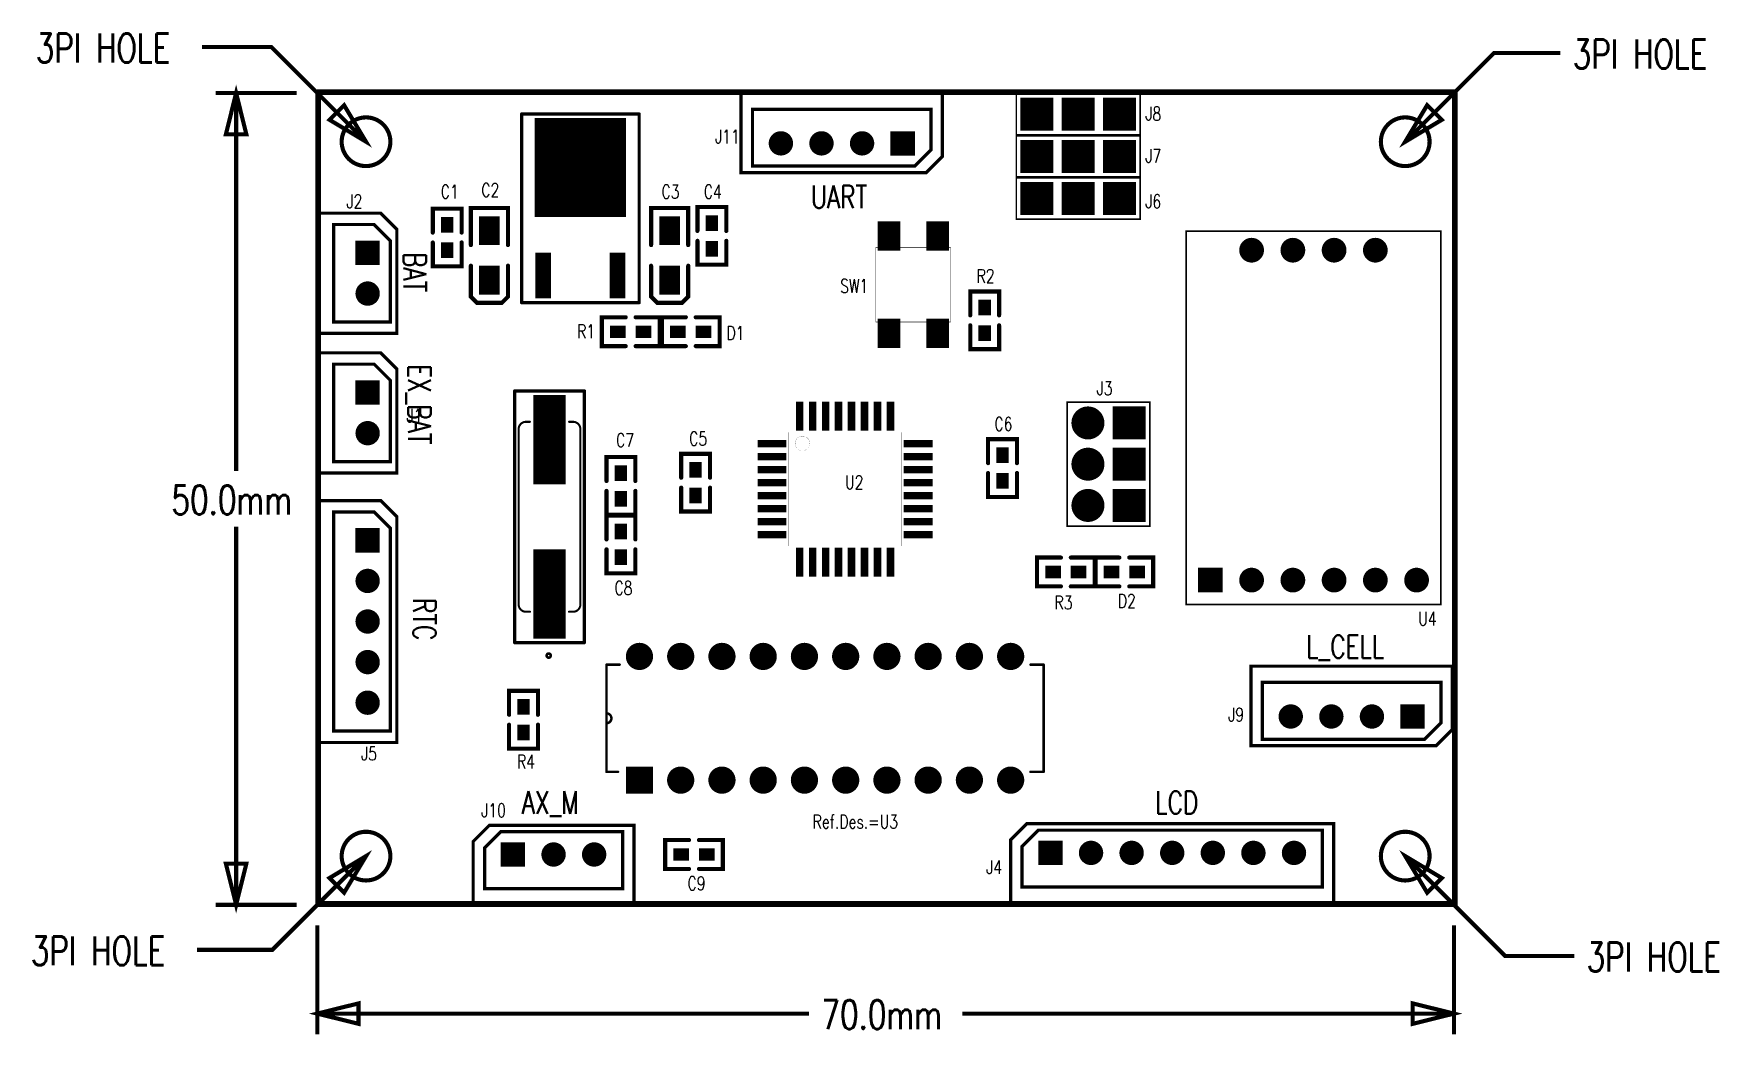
# Model space of a CAD drawing. Extents: x -17 to 86, y -8 to 54.
import ezdxf

# ---------------------------------------------------------------- set-up
doc = ezdxf.new("R2010")
doc.units = 0
for name, pattern in [('POUR_00_-1_0_000000', [2, 1, 1]), ('SIG_9', [2, 1, 1]), ('TRMIDX_0', [2, 1, 1]), ('TRMIDX_16384', [2, 1, 1]), ('TRMIDX_2048', [2, 1, 1]), ('TRMIDX_4096', [2, 1, 1])]:
    doc.linetypes.add(name, pattern=pattern)
for name, color, linetype in [('2D_LINE_00', 2, 'CONTINUOUS'), ('2D_LINE_01', 2, 'CONTINUOUS'), ('DIMENSION1_24', 254, 'CONTINUOUS'), ('DIMENSION2_24', 254, 'CONTINUOUS'), ('DIMENSION3_24', 254, 'CONTINUOUS'), ('DIMENSION4_24', 254, 'CONTINUOUS'), ('DIMENSION5_24', 254, 'CONTINUOUS'), ('DIMENSION6_24', 254, 'CONTINUOUS'), ('DIMENSION7_24', 254, 'CONTINUOUS'), ('DRIL_PLTE_THRU_01', 176, 'CONTINUOUS'), ('DRIL_PLTE_THRU_02', 16, 'CONTINUOUS'), ('DRIL_SYMBOL', 254, 'CONTINUOUS'), ('PADS_BOT', 1, 'CONTINUOUS'), ('PADS_INNER', 5, 'CONTINUOUS'), ('PADS_TOP', 5, 'CONTINUOUS'), ('PADS_XR_21', 176, 'CONTINUOUS'), ('PADS_XR_23', 183, 'CONTINUOUS'), ('PADS_XR_28', 130, 'CONTINUOUS'), ('PART_NAME_01', 254, 'CONTINUOUS'), ('PART_TOP_2DLINE_00', 254, 'CONTINUOUS'), ('PART_TOP_2DLINE_01', 254, 'CONTINUOUS'), ('PART_TOP_2DLINE_26', 254, 'CONTINUOUS'), ('PART_TOP_COPPER_26', 254, 'CONTINUOUS'), ('POUR_HEADER_01', 150, 'CONTINUOUS'), ('POUR_HEADER_02', 231, 'CONTINUOUS'), ('TEXT_24', 4, 'CONTINUOUS'), ('TEXT_26', 254, 'CONTINUOUS')]:
    doc.layers.add(name, color=color, linetype=linetype)
doc.styles.add('W0$127', font='simplex', dxfattribs={"width": 0.75})
doc.styles.add('W0$15', font='simplex', dxfattribs={"width": 0.75})
doc.styles.add('W0$2086613333', font='simplex', dxfattribs={"width": 0.75})
doc.styles.add('W0$254', font='simplex', dxfattribs={"width": 0.75})

msp = doc.modelspace()

# ---------------------------------------------------------------- texts
at = {"layer": 'TEXT_26', "style": 'W0$15', "width": 0.75}
for s, p in [('UART', (30.4, 42.9)), ('L_CELL', (60.9, 15.2)), ('AX_M', (12.6, 5.6)), ('LCD', (51.6, 5.6))]:
    msp.add_text(s, height=1.4, dxfattribs=at).set_placement(p)
for s, p in [('BAT', (5.3, 40.2)), ('EX_BAT', (5.6, 33.3)), ('RTC', (5.9, 18.9))]:
    msp.add_text(s, height=1.4, rotation=270, dxfattribs=at).set_placement(p)

# ---------------------------------------------------------------- blocks, each defined once
blk = doc.blocks.new('SMOOTH_0$254')
at = {"const_width": 0.127}
blk.add_lwpolyline([(-0.0635, 0, 1), (0.0635, 0, 1)], format="xyb", close=True, dxfattribs=at)
blk = doc.blocks.new('DRAWING_16')
at = {"layer": '2D_LINE_00', "const_width": 0.254}
blk.add_lwpolyline([(0, 0), (70, 0), (70, 50), (0, 50)], close=True, dxfattribs=at)
at = {"layer": '2D_LINE_00'}
for p in [(0, 50), (70, 50), (0, 0), (70, 0)]:
    blk.add_blockref('SMOOTH_0$254', p, dxfattribs=at)
blk = doc.blocks.new('DRAWING_17')
at = {"layer": '2D_LINE_01', "const_width": 0.254}
blk.add_lwpolyline([(1.5, 0, 1), (-1.5, 0, 1)], format="xyb", close=True, dxfattribs=at)
blk = doc.blocks.new('DRAWING_18')
at = {"layer": '2D_LINE_01', "const_width": 0.254}
blk.add_lwpolyline([(1.5, 0, 1), (-1.5, 0, 1)], format="xyb", close=True, dxfattribs=at)
blk = doc.blocks.new('DRAWING_19')
at = {"layer": '2D_LINE_01', "const_width": 0.254}
blk.add_lwpolyline([(1.5, 0, 1), (-1.5, 0, 1)], format="xyb", close=True, dxfattribs=at)
blk = doc.blocks.new('DRAWING_20')
at = {"layer": '2D_LINE_01', "const_width": 0.254}
blk.add_lwpolyline([(1.5, 0, 1), (-1.5, 0, 1)], format="xyb", close=True, dxfattribs=at)
blk = doc.blocks.new('D_8bacaaa_21')
at = {"layer": 'DIMENSION1_24', "linetype": 'TRMIDX_16384', "const_width": 0.254}
blk.add_lwpolyline([(0, 0), (-5.83, 5.83), (-10.11, 5.83)], dxfattribs=at)
at = {"layer": 'DIMENSION3_24', "linetype": 'TRMIDX_16384', "const_width": 0.254}
blk.add_lwpolyline([(0, 0), (-2.25, 1.35), (-1.35, 2.25)], close=True, dxfattribs=at)
at = {"layer": 'TEXT_24', "style": 'W0$254', "width": 0.75}
blk.add_text('3PI HOLE', height=1.778, dxfattribs=at).set_placement((-20.34, 4.88))
blk = doc.blocks.new('D_8bacaaa_22')
at = {"layer": 'DIMENSION1_24', "linetype": 'TRMIDX_16384', "const_width": 0.254}
blk.add_lwpolyline([(0, 0), (5.46, 5.46), (9.55, 5.46)], dxfattribs=at)
at = {"layer": 'DIMENSION3_24', "linetype": 'TRMIDX_16384', "const_width": 0.254}
blk.add_lwpolyline([(0, 0), (1.35, 2.25), (2.25, 1.35)], close=True, dxfattribs=at)
at = {"layer": 'TEXT_24', "style": 'W0$254', "width": 0.75}
blk.add_text('3PI HOLE', height=1.778, dxfattribs=at).set_placement((10.32, 4.51))
blk = doc.blocks.new('D_8bacaaa_23')
at = {"layer": 'DIMENSION1_24', "linetype": 'TRMIDX_16384', "const_width": 0.254}
blk.add_lwpolyline([(0, 0), (6.15, -6.15), (10.41, -6.15)], dxfattribs=at)
at = {"layer": 'DIMENSION3_24', "linetype": 'TRMIDX_16384', "const_width": 0.254}
blk.add_lwpolyline([(0, 0), (2.25, -1.35), (1.35, -2.25)], close=True, dxfattribs=at)
at = {"layer": 'TEXT_24', "style": 'W0$254', "width": 0.75}
blk.add_text('3PI HOLE', height=1.778, dxfattribs=at).set_placement((11.17, -7.1))
blk = doc.blocks.new('D_8bacaaa_24')
at = {"layer": 'DIMENSION1_24', "linetype": 'TRMIDX_16384', "const_width": 0.254}
blk.add_lwpolyline([(0, 0), (-5.77, -5.77), (-10.41, -5.77)], dxfattribs=at)
at = {"layer": 'DIMENSION3_24', "linetype": 'TRMIDX_16384', "const_width": 0.254}
blk.add_lwpolyline([(0, 0), (-1.35, -2.25), (-2.25, -1.35)], close=True, dxfattribs=at)
at = {"layer": 'TEXT_24', "style": 'W0$254', "width": 0.75}
blk.add_text('3PI HOLE', height=1.778, dxfattribs=at).set_placement((-20.64, -6.72))
blk = doc.blocks.new('D_1dfeghi_25')
at = {"layer": 'DIMENSION1_24', "linetype": 'TRMIDX_2048', "const_width": 0.254}
blk.add_lwpolyline([(0, -6.7), (30.28, -6.7)], dxfattribs=at)
at = {"layer": 'DIMENSION2_24', "linetype": 'TRMIDX_2048', "const_width": 0.254}
blk.add_lwpolyline([(70, -6.7), (39.72, -6.7)], dxfattribs=at)
at = {"layer": 'DIMENSION3_24', "linetype": 'TRMIDX_2048', "const_width": 0.254}
blk.add_lwpolyline([(0, -6.7), (2.54, -6.07), (2.54, -7.33)], close=True, dxfattribs=at)
at = {"layer": 'DIMENSION4_24', "linetype": 'TRMIDX_2048', "const_width": 0.254}
blk.add_lwpolyline([(70, -6.7), (67.46, -7.33), (67.46, -6.07)], close=True, dxfattribs=at)
at = {"layer": 'DIMENSION5_24', "linetype": 'TRMIDX_2048', "const_width": 0.254}
blk.add_lwpolyline([(0, -1.27), (0, -7.97)], dxfattribs=at)
at = {"layer": 'DIMENSION6_24', "linetype": 'TRMIDX_2048', "const_width": 0.254}
blk.add_lwpolyline([(70, -1.27), (70, -7.97)], dxfattribs=at)
at = {"layer": 'DIMENSION7_24', "linetype": 'TRMIDX_2048', "const_width": 0.0254}
for points in [[(0, 0), (0, 0)], [(70, 0), (70, 0)]]:
    blk.add_lwpolyline(points, dxfattribs=at)
at = {"layer": 'TEXT_24', "style": 'W0$254', "width": 0.75}
blk.add_text('70.0mm', height=1.778, dxfattribs=at).set_placement((31.05, -7.65))
blk = doc.blocks.new('D_2dfeghi_26')
at = {"layer": 'DIMENSION1_24', "linetype": 'TRMIDX_4096', "const_width": 0.254}
blk.add_lwpolyline([(-5, 0), (-5, 23.29)], dxfattribs=at)
at = {"layer": 'DIMENSION2_24', "linetype": 'TRMIDX_4096', "const_width": 0.254}
blk.add_lwpolyline([(-5, 50), (-5, 26.71)], dxfattribs=at)
at = {"layer": 'DIMENSION3_24', "linetype": 'TRMIDX_4096', "const_width": 0.254}
blk.add_lwpolyline([(-5, 0), (-5.63, 2.54), (-4.37, 2.54)], close=True, dxfattribs=at)
at = {"layer": 'DIMENSION4_24', "linetype": 'TRMIDX_4096', "const_width": 0.254}
blk.add_lwpolyline([(-5, 50), (-4.37, 47.46), (-5.63, 47.46)], close=True, dxfattribs=at)
at = {"layer": 'DIMENSION5_24', "linetype": 'TRMIDX_4096', "const_width": 0.254}
blk.add_lwpolyline([(-1.27, 0), (-6.27, 0)], dxfattribs=at)
at = {"layer": 'DIMENSION6_24', "linetype": 'TRMIDX_4096', "const_width": 0.254}
blk.add_lwpolyline([(-1.27, 50), (-6.27, 50)], dxfattribs=at)
at = {"layer": 'DIMENSION7_24', "linetype": 'TRMIDX_4096', "const_width": 0.0254}
for points in [[(0, 50), (0, 50)], [(0, 0), (0, 0)]]:
    blk.add_lwpolyline(points, dxfattribs=at)
at = {"layer": 'TEXT_24', "style": 'W0$254', "width": 0.75}
blk.add_text('50.0mm', height=1.778, dxfattribs=at).set_placement((-8.98, 24.05))
blk = doc.blocks.new('POUR_HEADER_0')
at = {"layer": 'POUR_HEADER_01', "linetype": 'POUR_00_-1_0_000000', "const_width": 0.254}
blk.add_lwpolyline([(0, 0), (70, 0), (70, 50), (0, 50)], close=True, dxfattribs=at)
blk = doc.blocks.new('POUR_HEADER_1')
at = {"layer": 'POUR_HEADER_02', "linetype": 'POUR_00_-1_0_000000', "const_width": 0.254}
blk.add_lwpolyline([(0, 0), (70, 0), (70, 50), (0, 50)], close=True, dxfattribs=at)
blk = doc.blocks.new('PART_BODY_TOP_1')
at = {"layer": 'PART_TOP_2DLINE_00', "const_width": 0.254}
for points in [[(-0.3048, 0.889), (-1.778, 0.889), (-1.778, -0.889), (-0.3048, -0.889)], [(0.3048, 0.889), (1.778, 0.889), (1.778, -0.889), (0.3048, -0.889)]]:
    blk.add_lwpolyline(points, dxfattribs=at)
at = {"layer": 'PART_TOP_2DLINE_00'}
for p in [(-1.778, 0.889), (-0.3048, 0.889), (0.3048, 0.889), (1.778, 0.889), (-1.778, -0.889), (-0.3048, -0.889), (0.3048, -0.889), (1.778, -0.889)]:
    blk.add_blockref('SMOOTH_0$254', p, dxfattribs=at)
blk = doc.blocks.new('DRIL_HOLE_0')
blk.add_lwpolyline([(0, 0, 1), (0, 0, 1)], format="xyb", close=True)
blk = doc.blocks.new('PAD_0')
blk.add_lwpolyline([(0, 0, 1), (0, 0, 1)], format="xyb", close=True)
blk = doc.blocks.new('PAD_1')
at = {"const_width": 0.762}
blk.add_lwpolyline([(-0.4826, 0), (0.4826, 0)], dxfattribs=at)
blk = doc.blocks.new('STK_TOP_3')
at = {"layer": 'DRIL_PLTE_THRU_01'}
blk.add_blockref('DRIL_HOLE_0', (0, 0), dxfattribs=at)
at = {"layer": 'DRIL_PLTE_THRU_02'}
blk.add_blockref('DRIL_HOLE_0', (0, 0), dxfattribs=at)
at = {"layer": 'PADS_BOT'}
blk.add_blockref('PAD_0', (0, 0), dxfattribs=at)
at = {"layer": 'PADS_INNER'}
blk.add_blockref('PAD_0', (0, 0), dxfattribs=at)
at = {"layer": 'PADS_TOP'}
blk.add_blockref('PAD_1', (0, 0), dxfattribs=at)
blk = doc.blocks.new('SYM_TOP_2')
for name, p in [('PART_BODY_TOP_1', (0, 0)), ('STK_TOP_3', (-0.7874, 0)), ('STK_TOP_3', (0.7874, 0))]:
    blk.add_blockref(name, p)
blk = doc.blocks.new('PART_TOP_0')
blk.add_blockref('SYM_TOP_2', (0, 0))
at = {"layer": 'PART_NAME_01', "style": 'W0$254', "width": 0.75}
blk.add_text('C1', height=0.84, rotation=270, dxfattribs=at).set_placement((2.4, 0.4))
blk = doc.blocks.new('PART_BODY_TOP_2')
at = {"layer": 'PART_TOP_2DLINE_00', "const_width": 0.254}
for points in [[(-0.635, 1.143), (-2.921, 1.143), (-2.921, -1.143), (-0.635, -1.143)], [(0.635, 1.143), (2.54, 1.143), (2.921, 0.762), (2.921, -0.762), (2.54, -1.143), (0.635, -1.143)]]:
    blk.add_lwpolyline(points, dxfattribs=at)
at = {"layer": 'PART_TOP_2DLINE_00'}
for p in [(-2.921, 1.143), (-0.635, 1.143), (0.635, 1.143), (2.54, 1.143), (2.921, 0.762), (-2.921, -1.143), (-0.635, -1.143), (0.635, -1.143), (2.54, -1.143), (2.921, -0.762)]:
    blk.add_blockref('SMOOTH_0$254', p, dxfattribs=at)
blk = doc.blocks.new('PAD_2')
at = {"const_width": 1.27}
blk.add_lwpolyline([(-0.889, 0), (0.889, 0)], dxfattribs=at)
blk = doc.blocks.new('STK_TOP_4')
at = {"layer": 'DRIL_PLTE_THRU_01'}
blk.add_blockref('DRIL_HOLE_0', (0, 0), dxfattribs=at)
at = {"layer": 'DRIL_PLTE_THRU_02'}
blk.add_blockref('DRIL_HOLE_0', (0, 0), dxfattribs=at)
at = {"layer": 'PADS_BOT'}
blk.add_blockref('PAD_0', (0, 0), dxfattribs=at)
at = {"layer": 'PADS_INNER'}
blk.add_blockref('PAD_0', (0, 0), dxfattribs=at)
at = {"layer": 'PADS_TOP'}
blk.add_blockref('PAD_2', (0, 0), dxfattribs=at)
blk = doc.blocks.new('SYM_TOP_3')
for name, p in [('PART_BODY_TOP_2', (0, 0)), ('STK_TOP_4', (-1.524, 0)), ('STK_TOP_4', (1.524, 0))]:
    blk.add_blockref(name, p)
blk = doc.blocks.new('PART_TOP_1')
blk.add_blockref('SYM_TOP_3', (0, 0))
at = {"layer": 'PART_NAME_01', "style": 'W0$254', "width": 0.75}
blk.add_text('C2', height=0.84, rotation=90, dxfattribs=at).set_placement((-3.6, -0.5))
blk = doc.blocks.new('PART_TOP_2')
blk.add_blockref('SYM_TOP_3', (0, 0))
at = {"layer": 'PART_NAME_01', "style": 'W0$254', "width": 0.75}
blk.add_text('C3', height=0.84, rotation=90, dxfattribs=at).set_placement((-3.5, -0.5))
blk = doc.blocks.new('PART_TOP_3')
blk.add_blockref('SYM_TOP_2', (0, 0))
at = {"layer": 'PART_NAME_01', "style": 'W0$254', "width": 0.75}
blk.add_text('C4', height=0.84, rotation=270, dxfattribs=at).set_placement((2.3, 0.5))
blk = doc.blocks.new('PART_TOP_4')
blk.add_blockref('SYM_TOP_2', (0, 0))
at = {"layer": 'PART_NAME_01', "style": 'W0$254', "width": 0.75}
blk.add_text('C5', height=0.84, rotation=270, dxfattribs=at).set_placement((2.3, 0.4))
blk = doc.blocks.new('PART_TOP_5')
blk.add_blockref('SYM_TOP_2', (0, 0))
at = {"layer": 'PART_NAME_01', "style": 'W0$254', "width": 0.75}
blk.add_text('C6', height=0.84, rotation=90, dxfattribs=at).set_placement((-2.3, -0.5))
blk = doc.blocks.new('PART_TOP_6')
blk.add_blockref('SYM_TOP_2', (0, 0))
at = {"layer": 'PART_NAME_01', "style": 'W0$254', "width": 0.75}
blk.add_text('C7', height=0.84, rotation=90, dxfattribs=at).set_placement((-2.4, -0.3))
blk = doc.blocks.new('PART_TOP_7')
blk.add_blockref('SYM_TOP_2', (0, 0))
at = {"layer": 'PART_NAME_01', "style": 'W0$254', "width": 0.75}
blk.add_text('C8', height=0.84, rotation=270, dxfattribs=at).set_placement((-3.1, 0.4))
blk = doc.blocks.new('PART_TOP_8')
blk.add_blockref('SYM_TOP_2', (0, 0))
at = {"layer": 'PART_NAME_01', "style": 'W0$254', "width": 0.75}
blk.add_text('C9', height=0.84, rotation=180, dxfattribs=at).set_placement((0.4, 2.2))
blk = doc.blocks.new('PART_TOP_9')
blk.add_blockref('SYM_TOP_2', (0, 0))
at = {"layer": 'PART_NAME_01', "style": 'W0$254', "width": 0.75}
blk.add_text('D1', height=0.84, rotation=180, dxfattribs=at).set_placement((-2.2, 0.5))
blk = doc.blocks.new('PART_TOP_10')
blk.add_blockref('SYM_TOP_2', (0, 0))
at = {"layer": 'PART_NAME_01', "style": 'W0$254', "width": 0.75}
blk.add_text('D2', height=0.84, dxfattribs=at).set_placement((-0.4, -2.2))
blk = doc.blocks.new('SMOOTH_0$2')
at = {"const_width": 0.1}
blk.add_lwpolyline([(-0.05, 0, 1), (0.05, 0, 1)], format="xyb", close=True, dxfattribs=at)
blk = doc.blocks.new('PART_BODY_TOP_3')
at = {"layer": 'PART_TOP_2DLINE_00', "const_width": 0.2}
for points in [[(-3.7, 0.8), (-2.7, 1.8), (3.7, 1.8), (3.7, -3.1), (-3.7, -3.1)], [(-3, 0.4), (-2, 1.4), (3, 1.4), (3, -2.1), (-3, -2.1)]]:
    blk.add_lwpolyline(points, close=True, dxfattribs=at)
at = {"layer": 'PART_TOP_2DLINE_00'}
for p in [(-2.7, 1.8), (-2, 1.4), (3, 1.4), (3.7, 1.8), (-3.7, 0.8), (-3, 0.4), (-3, -2.1), (3, -2.1), (-3.7, -3.1), (3.7, -3.1)]:
    blk.add_blockref('SMOOTH_0$2', p, dxfattribs=at)
blk = doc.blocks.new('DRIL_SYMBOL_0$9')
at = {"layer": 'DRIL_SYMBOL', "const_width": 0.0508}
for points in [[(-0.254, 0), (0.254, 0)], [(0, -0.254), (0, 0.254)]]:
    blk.add_lwpolyline(points, dxfattribs=at)
blk = doc.blocks.new('DRIL_HOLE_0$9')
at = {"const_width": 0.45}
blk.add_lwpolyline([(-0.225, 0, 1), (0.225, 0, 1)], format="xyb", close=True, dxfattribs=at)
blk.add_blockref('DRIL_SYMBOL_0$9', (0, 0))
blk = doc.blocks.new('PAD_3')
at = {"const_width": 0.75}
blk.add_lwpolyline([(0, -0.375, 1), (0, 0.375, 1)], format="xyb", close=True, dxfattribs=at)
blk = doc.blocks.new('PAD_4')
at = {"const_width": 1.5}
blk.add_lwpolyline([(-0.75, 0), (0.75, 0)], dxfattribs=at)
blk = doc.blocks.new('STK_TOP_5')
at = {"layer": 'DRIL_PLTE_THRU_01'}
blk.add_blockref('DRIL_HOLE_0$9', (0, 0), dxfattribs=at)
at = {"layer": 'DRIL_PLTE_THRU_02'}
blk.add_blockref('DRIL_HOLE_0$9', (0, 0), dxfattribs=at)
at = {"layer": 'PADS_BOT'}
blk.add_blockref('PAD_4', (0, 0), dxfattribs=at)
at = {"layer": 'PADS_INNER'}
blk.add_blockref('PAD_3', (0, 0), dxfattribs=at)
at = {"layer": 'PADS_TOP'}
blk.add_blockref('PAD_4', (0, 0), dxfattribs=at)
blk = doc.blocks.new('STK_TOP_6')
at = {"layer": 'DRIL_PLTE_THRU_01'}
blk.add_blockref('DRIL_HOLE_0$9', (0, 0), dxfattribs=at)
at = {"layer": 'DRIL_PLTE_THRU_02'}
blk.add_blockref('DRIL_HOLE_0$9', (0, 0), dxfattribs=at)
at = {"layer": 'PADS_BOT'}
blk.add_blockref('PAD_3', (0, 0), dxfattribs=at)
at = {"layer": 'PADS_INNER'}
blk.add_blockref('PAD_3', (0, 0), dxfattribs=at)
at = {"layer": 'PADS_TOP'}
blk.add_blockref('PAD_3', (0, 0), dxfattribs=at)
blk = doc.blocks.new('SYM_TOP_4')
for name, p in [('PART_BODY_TOP_3', (0, 0)), ('STK_TOP_5', (-1.25, 0)), ('STK_TOP_6', (1.25, 0))]:
    blk.add_blockref(name, p)
blk = doc.blocks.new('PART_TOP_11')
blk.add_blockref('SYM_TOP_4', (0, 0))
at = {"layer": 'PART_NAME_01', "style": 'W0$127', "width": 0.75}
blk.add_text('J1', height=0.84, rotation=90, dxfattribs=at).set_placement((0.6, 2.4))
blk = doc.blocks.new('PART_BODY_TOP_4')
at = {"layer": 'PART_TOP_2DLINE_00', "const_width": 0.2}
for points in [[(-3.7, 0.8), (-2.7, 1.8), (6.2, 1.8), (6.2, -3.1), (-3.7, -3.1)], [(-3, 0.4), (-2, 1.4), (5.5, 1.4), (5.5, -2.1), (-3, -2.1)]]:
    blk.add_lwpolyline(points, close=True, dxfattribs=at)
at = {"layer": 'PART_TOP_2DLINE_00'}
for p in [(-2.7, 1.8), (-2, 1.4), (5.5, 1.4), (6.2, 1.8), (-3.7, 0.8), (-3, 0.4), (-3, -2.1), (5.5, -2.1), (-3.7, -3.1), (6.2, -3.1)]:
    blk.add_blockref('SMOOTH_0$2', p, dxfattribs=at)
blk = doc.blocks.new('SYM_TOP_5')
for name, p in [('PART_BODY_TOP_4', (0, 0)), ('STK_TOP_5', (-1.25, 0)), ('STK_TOP_6', (1.25, 0)), ('STK_TOP_6', (3.75, 0))]:
    blk.add_blockref(name, p)
blk = doc.blocks.new('PART_TOP_12')
blk.add_blockref('SYM_TOP_5', (0, 0))
at = {"layer": 'PART_NAME_01', "style": 'W0$127', "width": 0.75}
blk.add_text('J10', height=0.84, dxfattribs=at).set_placement((-3.2, 2.3))
blk = doc.blocks.new('PART_BODY_TOP_5')
at = {"layer": 'PART_TOP_2DLINE_00', "const_width": 0.2}
for points in [[(-3.7, 0.8), (-2.7, 1.8), (8.7, 1.8), (8.7, -3.1), (-3.7, -3.1)], [(-3, 0.4), (-2, 1.4), (8, 1.4), (8, -2.1), (-3, -2.1)]]:
    blk.add_lwpolyline(points, close=True, dxfattribs=at)
at = {"layer": 'PART_TOP_2DLINE_00'}
for p in [(-2.7, 1.8), (-2, 1.4), (8, 1.4), (8.7, 1.8), (-3.7, 0.8), (-3, 0.4), (-3, -2.1), (8, -2.1), (-3.7, -3.1), (8.7, -3.1)]:
    blk.add_blockref('SMOOTH_0$2', p, dxfattribs=at)
blk = doc.blocks.new('SYM_TOP_6')
for name, p in [('PART_BODY_TOP_5', (0, 0)), ('STK_TOP_5', (-1.25, 0)), ('STK_TOP_6', (1.25, 0)), ('STK_TOP_6', (3.75, 0)), ('STK_TOP_6', (6.25, 0))]:
    blk.add_blockref(name, p)
blk = doc.blocks.new('PART_TOP_13')
blk.add_blockref('SYM_TOP_6', (0, 0))
at = {"layer": 'PART_NAME_01', "style": 'W0$127', "width": 0.75}
blk.add_text('J11', height=0.84, rotation=180, dxfattribs=at).set_placement((10.3, 0))
blk = doc.blocks.new('PART_TOP_14')
blk.add_blockref('SYM_TOP_4', (0, 0))
at = {"layer": 'PART_NAME_01', "style": 'W0$127', "width": 0.75}
blk.add_text('J2', height=0.84, rotation=90, dxfattribs=at).set_placement((-4, -1.3))
blk = doc.blocks.new('SMOOTH_0$1016')
at = {"const_width": 0.0508}
blk.add_lwpolyline([(-0.0254, 0, 1), (0.0254, 0, 1)], format="xyb", close=True, dxfattribs=at)
blk = doc.blocks.new('PART_BODY_TOP_6')
at = {"layer": 'PART_TOP_2DLINE_00', "const_width": 0.102}
blk.add_lwpolyline([(-1.27, 1.27), (3.81, 1.27), (3.81, -6.35), (-1.27, -6.35)], close=True, dxfattribs=at)
at = {"layer": 'PART_TOP_2DLINE_00'}
for p in [(-1.27, 1.27), (3.81, 1.27), (-1.27, -6.35), (3.81, -6.35)]:
    blk.add_blockref('SMOOTH_0$1016', p, dxfattribs=at)
blk = doc.blocks.new('DRIL_SYMBOL_1$016')
at = {"layer": 'DRIL_SYMBOL', "const_width": 0.0508}
for points in [[(-0.254, 0), (0.254, 0)], [(0, -0.254), (0, 0.254)]]:
    blk.add_lwpolyline(points, dxfattribs=at)
blk = doc.blocks.new('DRIL_HOLE_1$016')
at = {"const_width": 0.508}
blk.add_lwpolyline([(-0.254, 0, 1), (0.254, 0, 1)], format="xyb", close=True, dxfattribs=at)
blk.add_blockref('DRIL_SYMBOL_1$016', (0, 0))
blk = doc.blocks.new('PAD_5')
at = {"const_width": 1.524}
blk.add_lwpolyline([(-0.762, 0), (0.762, 0)], dxfattribs=at)
blk = doc.blocks.new('PAD_6')
at = {"const_width": 2.032}
blk.add_lwpolyline([(-1.016, 0), (1.016, 0)], dxfattribs=at)
blk = doc.blocks.new('STK_TOP_8')
at = {"layer": 'DRIL_PLTE_THRU_01'}
blk.add_blockref('DRIL_HOLE_1$016', (0, 0), dxfattribs=at)
at = {"layer": 'DRIL_PLTE_THRU_02'}
blk.add_blockref('DRIL_HOLE_1$016', (0, 0), dxfattribs=at)
at = {"layer": 'PADS_BOT'}
blk.add_blockref('PAD_5', (0, 0), dxfattribs=at)
at = {"layer": 'PADS_INNER'}
blk.add_blockref('PAD_5', (0, 0), dxfattribs=at)
at = {"layer": 'PADS_TOP'}
blk.add_blockref('PAD_5', (0, 0), dxfattribs=at)
at = {"layer": 'PADS_XR_21'}
blk.add_blockref('PAD_6', (0, 0), dxfattribs=at)
at = {"layer": 'PADS_XR_28'}
blk.add_blockref('PAD_6', (0, 0), dxfattribs=at)
blk = doc.blocks.new('PAD_7')
at = {"const_width": 0.762}
blk.add_lwpolyline([(0, -0.381, 1), (0, 0.381, 1)], format="xyb", close=True, dxfattribs=at)
blk = doc.blocks.new('PAD_8')
at = {"const_width": 1.016}
blk.add_lwpolyline([(0, -0.508, 1), (0, 0.508, 1)], format="xyb", close=True, dxfattribs=at)
blk = doc.blocks.new('STK_TOP_7')
at = {"layer": 'DRIL_PLTE_THRU_01'}
blk.add_blockref('DRIL_HOLE_1$016', (0, 0), dxfattribs=at)
at = {"layer": 'DRIL_PLTE_THRU_02'}
blk.add_blockref('DRIL_HOLE_1$016', (0, 0), dxfattribs=at)
at = {"layer": 'PADS_BOT'}
blk.add_blockref('PAD_7', (0, 0), dxfattribs=at)
at = {"layer": 'PADS_INNER'}
blk.add_blockref('PAD_7', (0, 0), dxfattribs=at)
at = {"layer": 'PADS_TOP'}
blk.add_blockref('PAD_7', (0, 0), dxfattribs=at)
at = {"layer": 'PADS_XR_21'}
blk.add_blockref('PAD_8', (0, 0), dxfattribs=at)
at = {"layer": 'PADS_XR_28'}
blk.add_blockref('PAD_8', (0, 0), dxfattribs=at)
blk = doc.blocks.new('STK_TOP_9')
at = {"layer": 'DRIL_PLTE_THRU_01'}
blk.add_blockref('DRIL_HOLE_1$016', (0, 0), dxfattribs=at)
at = {"layer": 'DRIL_PLTE_THRU_02'}
blk.add_blockref('DRIL_HOLE_1$016', (0, 0), dxfattribs=at)
at = {"layer": 'PADS_BOT'}
blk.add_blockref('PAD_5', (0, 0), dxfattribs=at)
at = {"layer": 'PADS_INNER'}
blk.add_blockref('PAD_5', (0, 0), dxfattribs=at)
at = {"layer": 'PADS_TOP'}
blk.add_blockref('PAD_7', (0, 0), dxfattribs=at)
at = {"layer": 'PADS_XR_21'}
blk.add_blockref('PAD_6', (0, 0), dxfattribs=at)
at = {"layer": 'PADS_XR_28'}
blk.add_blockref('PAD_6', (0, 0), dxfattribs=at)
blk = doc.blocks.new('SYM_TOP_7')
for name, p in [('PART_BODY_TOP_6', (0, 0)), ('STK_TOP_8', (0, 0)), ('STK_TOP_7', (2.54, 0)), ('STK_TOP_9', (0, -2.54)), ('STK_TOP_7', (2.54, -2.54)), ('STK_TOP_9', (0, -5.08)), ('STK_TOP_7', (2.54, -5.08))]:
    blk.add_blockref(name, p)
blk = doc.blocks.new('PART_TOP_15')
blk.add_blockref('SYM_TOP_7', (0, 0))
at = {"layer": 'PART_NAME_01', "style": 'W0$127', "width": 0.75}
blk.add_text('J3', height=0.84, rotation=180, dxfattribs=at).set_placement((2, -6.8))
blk = doc.blocks.new('PART_BODY_TOP_7')
at = {"layer": 'PART_TOP_2DLINE_00', "const_width": 0.2}
for points in [[(-3.7, 0.8), (-2.7, 1.8), (16.2, 1.8), (16.2, -3.1), (-3.7, -3.1)], [(-3, 0.4), (-2, 1.4), (15.5, 1.4), (15.5, -2.1), (-3, -2.1)]]:
    blk.add_lwpolyline(points, close=True, dxfattribs=at)
at = {"layer": 'PART_TOP_2DLINE_00'}
for p in [(-2.7, 1.8), (-2, 1.4), (15.5, 1.4), (16.2, 1.8), (-3.7, 0.8), (-3, 0.4), (-3, -2.1), (15.5, -2.1), (-3.7, -3.1), (16.2, -3.1)]:
    blk.add_blockref('SMOOTH_0$2', p, dxfattribs=at)
blk = doc.blocks.new('SYM_TOP_8')
for name, p in [('PART_BODY_TOP_7', (0, 0)), ('STK_TOP_5', (-1.25, 0)), ('STK_TOP_6', (1.25, 0)), ('STK_TOP_6', (3.75, 0)), ('STK_TOP_6', (6.25, 0)), ('STK_TOP_6', (8.75, 0)), ('STK_TOP_6', (11.25, 0)), ('STK_TOP_6', (13.75, 0))]:
    blk.add_blockref(name, p)
blk = doc.blocks.new('PART_TOP_16')
blk.add_blockref('SYM_TOP_8', (0, 0))
at = {"layer": 'PART_NAME_01', "style": 'W0$127', "width": 0.75}
blk.add_text('J4', height=0.84, dxfattribs=at).set_placement((-5.2, -1.3))
blk = doc.blocks.new('PART_BODY_TOP_8')
at = {"layer": 'PART_TOP_2DLINE_00', "const_width": 0.2}
for points in [[(-3.7, 0.8), (-2.7, 1.8), (11.2, 1.8), (11.2, -3.1), (-3.7, -3.1)], [(-3, 0.4), (-2, 1.4), (10.5, 1.4), (10.5, -2.1), (-3, -2.1)]]:
    blk.add_lwpolyline(points, close=True, dxfattribs=at)
at = {"layer": 'PART_TOP_2DLINE_00'}
for p in [(-2.7, 1.8), (-2, 1.4), (10.5, 1.4), (11.2, 1.8), (-3.7, 0.8), (-3, 0.4), (-3, -2.1), (10.5, -2.1), (-3.7, -3.1), (11.2, -3.1)]:
    blk.add_blockref('SMOOTH_0$2', p, dxfattribs=at)
blk = doc.blocks.new('SYM_TOP_9')
for name, p in [('PART_BODY_TOP_8', (0, 0)), ('STK_TOP_5', (-1.25, 0)), ('STK_TOP_6', (1.25, 0)), ('STK_TOP_6', (3.75, 0)), ('STK_TOP_6', (6.25, 0)), ('STK_TOP_6', (8.75, 0))]:
    blk.add_blockref(name, p)
blk = doc.blocks.new('PART_TOP_17')
blk.add_blockref('SYM_TOP_9', (0, 0))
at = {"layer": 'PART_NAME_01', "style": 'W0$127', "width": 0.75}
blk.add_text('J5', height=0.84, rotation=90, dxfattribs=at).set_placement((12.3, -0.4))
blk = doc.blocks.new('PART_BODY_TOP_9')
at = {"layer": 'PART_TOP_2DLINE_00', "const_width": 0.102}
blk.add_lwpolyline([(-1.27, 1.27), (1.27, 1.27), (1.27, -6.35), (-1.27, -6.35)], close=True, dxfattribs=at)
at = {"layer": 'PART_TOP_2DLINE_00'}
for p in [(-1.27, 1.27), (1.27, 1.27), (-1.27, -6.35), (1.27, -6.35)]:
    blk.add_blockref('SMOOTH_0$1016', p, dxfattribs=at)
blk = doc.blocks.new('SYM_TOP_10')
for name, p in [('PART_BODY_TOP_9', (0, 0)), ('STK_TOP_8', (0, 0)), ('STK_TOP_9', (0, -2.54)), ('STK_TOP_9', (0, -5.08))]:
    blk.add_blockref(name, p)
blk = doc.blocks.new('PART_TOP_18')
blk.add_blockref('SYM_TOP_10', (0, 0))
at = {"layer": 'PART_NAME_01', "style": 'W0$127', "width": 0.75}
blk.add_text('J6', height=0.84, rotation=90, dxfattribs=at).set_placement((0.6, 1.6))
blk = doc.blocks.new('PART_TOP_19')
blk.add_blockref('SYM_TOP_10', (0, 0))
at = {"layer": 'PART_NAME_01', "style": 'W0$127', "width": 0.75}
blk.add_text('J7', height=0.84, rotation=90, dxfattribs=at).set_placement((0.4, 1.6))
blk = doc.blocks.new('PART_TOP_20')
blk.add_blockref('SYM_TOP_10', (0, 0))
at = {"layer": 'PART_NAME_01', "style": 'W0$127', "width": 0.75}
blk.add_text('J8', height=0.84, rotation=90, dxfattribs=at).set_placement((0.4, 1.6))
blk = doc.blocks.new('PART_TOP_21')
blk.add_blockref('SYM_TOP_6', (0, 0))
at = {"layer": 'PART_NAME_01', "style": 'W0$127', "width": 0.75}
blk.add_text('J9', height=0.84, rotation=180, dxfattribs=at).set_placement((10.1, 0.3))
blk = doc.blocks.new('PART_TOP_22')
blk.add_blockref('SYM_TOP_2', (0, 0))
at = {"layer": 'PART_NAME_01', "style": 'W0$254', "width": 0.75}
blk.add_text('R1', height=0.84, dxfattribs=at).set_placement((-3.3, -0.4))
blk = doc.blocks.new('PART_TOP_23')
blk.add_blockref('SYM_TOP_2', (0, 0))
at = {"layer": 'PART_NAME_01', "style": 'W0$254', "width": 0.75}
blk.add_text('R2', height=0.84, rotation=90, dxfattribs=at).set_placement((-2.3, -0.5))
blk = doc.blocks.new('PART_TOP_24')
blk.add_blockref('SYM_TOP_2', (0, 0))
at = {"layer": 'PART_NAME_01', "style": 'W0$254', "width": 0.75}
blk.add_text('R3', height=0.84, dxfattribs=at).set_placement((-0.7, -2.3))
blk = doc.blocks.new('PART_TOP_25')
blk.add_blockref('SYM_TOP_2', (0, 0))
at = {"layer": 'PART_NAME_01', "style": 'W0$254', "width": 0.75}
blk.add_text('R4', height=0.84, rotation=270, dxfattribs=at).set_placement((-3, 0.4))
blk = doc.blocks.new('SMOOTH_0$03')
at = {"const_width": 0.015}
blk.add_lwpolyline([(-0.0075, 0, 1), (0.0075, 0, 1)], format="xyb", close=True, dxfattribs=at)
blk = doc.blocks.new('PART_BODY_TOP_10')
at = {"layer": 'PART_TOP_2DLINE_01', "const_width": 0.03}
blk.add_lwpolyline([(0.7, -3.8), (5.3, -3.8), (5.3, 0.8), (0.7, 0.8)], close=True, dxfattribs=at)
at = {"layer": 'PART_TOP_2DLINE_01'}
for p in [(0.7, 0.8), (5.3, 0.8), (0.7, -3.8), (5.3, -3.8)]:
    blk.add_blockref('SMOOTH_0$03', p, dxfattribs=at)
blk = doc.blocks.new('PAD_9')
at = {"const_width": 1.4}
blk.add_lwpolyline([(-0.9, 0), (0.9, 0)], dxfattribs=at)
blk = doc.blocks.new('STK_TOP_10')
at = {"layer": 'DRIL_PLTE_THRU_01'}
blk.add_blockref('DRIL_HOLE_0', (0, 0), dxfattribs=at)
at = {"layer": 'DRIL_PLTE_THRU_02'}
blk.add_blockref('DRIL_HOLE_0', (0, 0), dxfattribs=at)
at = {"layer": 'PADS_BOT'}
blk.add_blockref('PAD_0', (0, 0), dxfattribs=at)
at = {"layer": 'PADS_INNER'}
blk.add_blockref('PAD_0', (0, 0), dxfattribs=at)
at = {"layer": 'PADS_TOP'}
blk.add_blockref('PAD_9', (0, 0), dxfattribs=at)
blk = doc.blocks.new('SYM_TOP_11')
for name, p in [('STK_TOP_10', (0, 0)), ('PART_BODY_TOP_10', (0, 0)), ('STK_TOP_10', (6, 0)), ('STK_TOP_10', (0, -3)), ('STK_TOP_10', (6, -3))]:
    blk.add_blockref(name, p)
blk = doc.blocks.new('PART_TOP_26')
blk.add_blockref('SYM_TOP_11', (0, 0))
at = {"layer": 'PART_NAME_01', "style": 'W0$127', "width": 0.75}
blk.add_text('SW1', height=0.84, rotation=270, dxfattribs=at).set_placement((2.5, 3))
blk = doc.blocks.new('PART_BODY_TOP_11')
at = {"layer": 'PART_TOP_2DLINE_00', "const_width": 0.2}
for points in [[(-3.620008, 5.809996), (3.620008, 5.809996)], [(-3.620008, -5.809996), (-3.620008, 5.809996)], [(3.620008, 5.809996), (3.620008, -5.809996)], [(3.620008, -5.809996), (-3.620008, -5.809996)]]:
    blk.add_lwpolyline(points, dxfattribs=at)
at = {"layer": 'PART_TOP_2DLINE_00'}
for p in [(-3.620008, 5.809996), (-3.620008, 5.809996), (3.620008, 5.809996), (3.620008, 5.809996), (-3.620008, -5.809996), (-3.620008, -5.809996), (3.620008, -5.809996), (3.620008, -5.809996)]:
    blk.add_blockref('SMOOTH_0$2', p, dxfattribs=at)
blk = doc.blocks.new('PAD_10')
at = {"const_width": 0.970026}
blk.add_lwpolyline([(-1.415034, 0), (1.415034, 0)], dxfattribs=at)
blk = doc.blocks.new('STK_TOP_11')
at = {"layer": 'DRIL_PLTE_THRU_01'}
blk.add_blockref('DRIL_HOLE_0', (0, 0), dxfattribs=at)
at = {"layer": 'DRIL_PLTE_THRU_02'}
blk.add_blockref('DRIL_HOLE_0', (0, 0), dxfattribs=at)
at = {"layer": 'PADS_BOT'}
blk.add_blockref('PAD_0', (0, 0), dxfattribs=at)
at = {"layer": 'PADS_INNER'}
blk.add_blockref('PAD_0', (0, 0), dxfattribs=at)
at = {"layer": 'PADS_TOP', "rotation": 90}
blk.add_blockref('PAD_10', (0, 0), dxfattribs=at)
at = {"layer": 'PADS_XR_21', "rotation": 90}
blk.add_blockref('PAD_10', (0, 0), dxfattribs=at)
at = {"layer": 'PADS_XR_23', "rotation": 90}
blk.add_blockref('PAD_10', (0, 0), dxfattribs=at)
blk = doc.blocks.new('PAD_11')
at = {"const_width": 5.62991}
blk.add_lwpolyline([(-3.044952, 0), (3.044952, 0)], dxfattribs=at)
blk = doc.blocks.new('STK_TOP_12')
at = {"layer": 'DRIL_PLTE_THRU_01'}
blk.add_blockref('DRIL_HOLE_0', (0, 0), dxfattribs=at)
at = {"layer": 'DRIL_PLTE_THRU_02'}
blk.add_blockref('DRIL_HOLE_0', (0, 0), dxfattribs=at)
at = {"layer": 'PADS_BOT'}
blk.add_blockref('PAD_0', (0, 0), dxfattribs=at)
at = {"layer": 'PADS_INNER'}
blk.add_blockref('PAD_0', (0, 0), dxfattribs=at)
at = {"layer": 'PADS_TOP', "rotation": 90}
blk.add_blockref('PAD_11', (0, 0), dxfattribs=at)
at = {"layer": 'PADS_XR_21', "rotation": 90}
blk.add_blockref('PAD_11', (0, 0), dxfattribs=at)
blk = doc.blocks.new('SYM_TOP_12')
for name, p in [('STK_TOP_12', (0, 2.510028)), ('PART_BODY_TOP_11', (0, 0)), ('STK_TOP_11', (-2.290064, -4.139946)), ('STK_TOP_11', (2.290064, -4.139946))]:
    blk.add_blockref(name, p)
blk = doc.blocks.new('PART_TOP_27')
blk.add_blockref('SYM_TOP_12', (0, 0))
blk = doc.blocks.new('SMOOTH_0$00762')
at = {"const_width": 0.00381}
blk.add_lwpolyline([(0, 0, 1), (0, 0, 1)], format="xyb", close=True, dxfattribs=at)
blk = doc.blocks.new('PART_BODY_TOP_12')
at = {"layer": 'PART_TOP_2DLINE_00', "const_width": 0.00762}
blk.add_lwpolyline([(-3.5, 3.5), (3.5, 3.5), (3.5, -3.5), (-3.5, -3.5)], close=True, dxfattribs=at)
blk.add_lwpolyline([(-3.07, 2.82, 1), (-2.17, 2.82, 1)], format="xyb", close=True, dxfattribs=at)
at = {"layer": 'PART_TOP_2DLINE_00'}
for p in [(-3.5, 3.5), (3.5, 3.5), (-3.5, -3.5), (3.5, -3.5)]:
    blk.add_blockref('SMOOTH_0$00762', p, dxfattribs=at)
blk = doc.blocks.new('PAD_12')
blk.add_lwpolyline([(0, 0), (0, 0)])
blk = doc.blocks.new('PAD_13')
at = {"const_width": 0.457}
blk.add_lwpolyline([(-0.889, 0), (0.889, 0)], dxfattribs=at)
blk = doc.blocks.new('PAD_14')
at = {"const_width": 0.33}
blk.add_lwpolyline([(-0.762, 0), (0.762, 0)], dxfattribs=at)
blk = doc.blocks.new('STK_TOP_14')
at = {"layer": 'DRIL_PLTE_THRU_01'}
blk.add_blockref('DRIL_HOLE_0', (0, 0), dxfattribs=at)
at = {"layer": 'DRIL_PLTE_THRU_02'}
blk.add_blockref('DRIL_HOLE_0', (0, 0), dxfattribs=at)
at = {"layer": 'PADS_BOT'}
blk.add_blockref('PAD_12', (0, 0), dxfattribs=at)
at = {"layer": 'PADS_INNER'}
blk.add_blockref('PAD_12', (0, 0), dxfattribs=at)
at = {"layer": 'PADS_TOP'}
blk.add_blockref('PAD_14', (0, 0), dxfattribs=at)
at = {"layer": 'PADS_XR_21'}
blk.add_blockref('PAD_13', (0, 0), dxfattribs=at)
blk = doc.blocks.new('STK_TOP_15')
at = {"layer": 'DRIL_PLTE_THRU_01'}
blk.add_blockref('DRIL_HOLE_0', (0, 0), dxfattribs=at)
at = {"layer": 'DRIL_PLTE_THRU_02'}
blk.add_blockref('DRIL_HOLE_0', (0, 0), dxfattribs=at)
at = {"layer": 'PADS_BOT'}
blk.add_blockref('PAD_0', (0, 0), dxfattribs=at)
at = {"layer": 'PADS_INNER'}
blk.add_blockref('PAD_0', (0, 0), dxfattribs=at)
at = {"layer": 'PADS_TOP'}
blk.add_blockref('PAD_14', (0, 0), dxfattribs=at)
at = {"layer": 'PADS_XR_21'}
blk.add_blockref('PAD_13', (0, 0), dxfattribs=at)
blk = doc.blocks.new('STK_TOP_13')
at = {"layer": 'DRIL_PLTE_THRU_01'}
blk.add_blockref('DRIL_HOLE_0', (0, 0), dxfattribs=at)
at = {"layer": 'DRIL_PLTE_THRU_02'}
blk.add_blockref('DRIL_HOLE_0', (0, 0), dxfattribs=at)
at = {"layer": 'PADS_BOT', "rotation": 90}
blk.add_blockref('PAD_12', (0, 0), dxfattribs=at)
at = {"layer": 'PADS_INNER', "rotation": 90}
blk.add_blockref('PAD_12', (0, 0), dxfattribs=at)
at = {"layer": 'PADS_TOP', "rotation": 90}
blk.add_blockref('PAD_14', (0, 0), dxfattribs=at)
at = {"layer": 'PADS_XR_21', "rotation": 90}
blk.add_blockref('PAD_13', (0, 0), dxfattribs=at)
blk = doc.blocks.new('SYM_TOP_13')
for name, p in [('STK_TOP_13', (-2.8, 4.5)), ('STK_TOP_13', (-2, 4.5)), ('STK_TOP_13', (-1.2, 4.5)), ('STK_TOP_13', (-0.4, 4.5)), ('STK_TOP_13', (0.4, 4.5)), ('STK_TOP_13', (1.2, 4.5)), ('STK_TOP_13', (2, 4.5)), ('STK_TOP_13', (2.8, 4.5)), ('PART_BODY_TOP_12', (0, 0)), ('STK_TOP_14', (-4.5, 2.8)), ('STK_TOP_15', (-4.5, 2)), ('STK_TOP_14', (4.5, 2.8)), ('STK_TOP_14', (4.5, 2)), ('STK_TOP_14', (-4.5, 1.2)), ('STK_TOP_14', (4.5, 1.2)), ('STK_TOP_14', (-4.5, 0.4)), ('STK_TOP_14', (4.5, 0.4)), ('STK_TOP_14', (-4.5, -0.4)), ('STK_TOP_14', (-4.5, -1.2)), ('STK_TOP_14', (4.5, -0.4)), ('STK_TOP_14', (4.5, -1.2)), ('STK_TOP_14', (-4.5, -2)), ('STK_TOP_14', (4.5, -2)), ('STK_TOP_14', (-4.5, -2.8)), ('STK_TOP_14', (4.5, -2.8)), ('STK_TOP_13', (-2.8, -4.5)), ('STK_TOP_13', (-2, -4.5)), ('STK_TOP_13', (-1.2, -4.5)), ('STK_TOP_13', (-0.4, -4.5)), ('STK_TOP_13', (0.4, -4.5)), ('STK_TOP_13', (1.2, -4.5)), ('STK_TOP_13', (2, -4.5)), ('STK_TOP_13', (2.8, -4.5))]:
    blk.add_blockref(name, p)
blk = doc.blocks.new('PART_TOP_28')
blk.add_blockref('SYM_TOP_13', (0, 0))
at = {"layer": 'PART_NAME_01', "style": 'W0$127', "width": 0.75}
blk.add_text('U2', height=0.84, dxfattribs=at).set_placement((0, 0))
blk = doc.blocks.new('SMOOTH_0$1524')
at = {"const_width": 0.0762}
blk.add_lwpolyline([(-0.0381, 0, 1), (0.0381, 0, 1)], format="xyb", close=True, dxfattribs=at)
blk = doc.blocks.new('PART_BODY_TOP_13')
at = {"layer": 'PART_TOP_2DLINE_26', "const_width": 0.1524}
for points in [[(-4.1148, 24.892), (-7.112, 24.892)], [(-7.112, 24.892), (-7.112, 24.1808)], [(-3.5052, 24.892), (-4.1148, 24.892)], [(-0.508, 24.892), (-3.5052, 24.892)], [(-0.508, 24.0792), (-0.508, 24.892)], [(-7.112, -1.2192), (-7.112, -2.032)], [(-7.112, -2.032), (-0.508, -2.032)], [(-0.508, -2.032), (-0.508, -1.2192)]]:
    blk.add_lwpolyline(points, dxfattribs=at)
blk.add_lwpolyline([(-3.5052, 24.892, -1), (-4.1148, 24.892)], format="xyb", dxfattribs=at)
at = {"layer": 'PART_TOP_2DLINE_26'}
for p in [(-7.112, 24.892), (-7.112, 24.892), (-4.1148, 24.892), (-4.1148, 24.892), (-4.1148, 24.892), (-3.5052, 24.892), (-3.5052, 24.892), (-3.5052, 24.892), (-0.508, 24.892), (-0.508, 24.892), (-7.112, 24.1808), (-0.508, 24.0792), (-7.112, -1.2192), (-7.112, -2.032), (-7.112, -2.032), (-0.508, -1.2192), (-0.508, -2.032), (-0.508, -2.032)]:
    blk.add_blockref('SMOOTH_0$1524', p, dxfattribs=at)
blk = doc.blocks.new('DRIL_SYMBOL_1$1176')
at = {"layer": 'DRIL_SYMBOL', "const_width": 0.0508}
for points in [[(-0.254, 0), (0.254, 0)], [(0, -0.254), (0, 0.254)]]:
    blk.add_lwpolyline(points, dxfattribs=at)
blk = doc.blocks.new('DRIL_HOLE_1$1176')
at = {"const_width": 0.5588}
blk.add_lwpolyline([(-0.2794, 0, 1), (0.2794, 0, 1)], format="xyb", close=True, dxfattribs=at)
blk.add_blockref('DRIL_SYMBOL_1$1176', (0, 0))
blk = doc.blocks.new('PAD_15')
at = {"const_width": 1.6764}
blk.add_lwpolyline([(-0.8382, 0), (0.8382, 0)], dxfattribs=at)
blk = doc.blocks.new('STK_TOP_17')
at = {"layer": 'DRIL_PLTE_THRU_01'}
blk.add_blockref('DRIL_HOLE_1$1176', (0, 0), dxfattribs=at)
at = {"layer": 'DRIL_PLTE_THRU_02'}
blk.add_blockref('DRIL_HOLE_1$1176', (0, 0), dxfattribs=at)
at = {"layer": 'PADS_BOT'}
blk.add_blockref('PAD_15', (0, 0), dxfattribs=at)
at = {"layer": 'PADS_INNER'}
blk.add_blockref('PAD_15', (0, 0), dxfattribs=at)
at = {"layer": 'PADS_TOP'}
blk.add_blockref('PAD_15', (0, 0), dxfattribs=at)
at = {"layer": 'PADS_XR_21'}
blk.add_blockref('PAD_15', (0, 0), dxfattribs=at)
at = {"layer": 'PADS_XR_28'}
blk.add_blockref('PAD_15', (0, 0), dxfattribs=at)
blk = doc.blocks.new('PAD_16')
at = {"const_width": 0.8382}
blk.add_lwpolyline([(0, -0.4191, 1), (0, 0.4191, 1)], format="xyb", close=True, dxfattribs=at)
blk = doc.blocks.new('PAD_17')
at = {"const_width": 0.4191}
blk.add_lwpolyline([(0, -0.20955, 1), (0, 0.20955, 1)], format="xyb", close=True, dxfattribs=at)
blk = doc.blocks.new('STK_TOP_16')
at = {"layer": 'DRIL_PLTE_THRU_01'}
blk.add_blockref('DRIL_HOLE_1$1176', (0, 0), dxfattribs=at)
at = {"layer": 'DRIL_PLTE_THRU_02'}
blk.add_blockref('DRIL_HOLE_1$1176', (0, 0), dxfattribs=at)
at = {"layer": 'PADS_BOT'}
blk.add_blockref('PAD_16', (0, 0), dxfattribs=at)
at = {"layer": 'PADS_INNER'}
blk.add_blockref('PAD_16', (0, 0), dxfattribs=at)
at = {"layer": 'PADS_TOP'}
blk.add_blockref('PAD_16', (0, 0), dxfattribs=at)
at = {"layer": 'PADS_XR_21'}
blk.add_blockref('PAD_17', (0, 0), dxfattribs=at)
at = {"layer": 'PADS_XR_28'}
blk.add_blockref('PAD_17', (0, 0), dxfattribs=at)
blk = doc.blocks.new('SYM_TOP_14')
for name, p in [('PART_BODY_TOP_13', (0, 0)), ('STK_TOP_17', (-7.62, 22.86)), ('STK_TOP_16', (0, 22.86)), ('STK_TOP_16', (-7.62, 20.32)), ('STK_TOP_16', (0, 20.32)), ('STK_TOP_16', (-7.62, 17.78)), ('STK_TOP_16', (0, 17.78)), ('STK_TOP_16', (-7.62, 15.24)), ('STK_TOP_16', (0, 15.24)), ('STK_TOP_16', (-7.62, 12.7)), ('STK_TOP_16', (0, 12.7)), ('STK_TOP_16', (-7.62, 10.16)), ('STK_TOP_16', (0, 10.16)), ('STK_TOP_16', (-7.62, 7.62)), ('STK_TOP_16', (0, 7.62)), ('STK_TOP_16', (-7.62, 5.08)), ('STK_TOP_16', (0, 5.08)), ('STK_TOP_16', (-7.62, 2.54)), ('STK_TOP_16', (0, 2.54)), ('STK_TOP_16', (-7.62, 0)), ('STK_TOP_16', (0, 0))]:
    blk.add_blockref(name, p)
blk = doc.blocks.new('PART_TOP_29')
blk.add_blockref('SYM_TOP_14', (0, 0))
at = {"layer": 'PART_NAME_01', "style": 'W0$2086613333', "width": 0.75}
blk.add_text('Ref.Des.=U3', height=0.84, rotation=-90, dxfattribs=at).set_placement((-10.6, 12.2))
blk = doc.blocks.new('PART_BODY_TOP_14')
at = {"layer": 'PART_TOP_2DLINE_00', "const_width": 0.102}
blk.add_lwpolyline([(-1.5, -14.2), (21.5, -14.2), (21.5, 1.5), (-1.5, 1.5)], close=True, dxfattribs=at)
at = {"layer": 'PART_TOP_2DLINE_00'}
for p in [(-1.5, 1.5), (21.5, 1.5), (-1.5, -14.2), (21.5, -14.2)]:
    blk.add_blockref('SMOOTH_0$1016', p, dxfattribs=at)
blk = doc.blocks.new('DRIL_SYMBOL_0$889')
at = {"layer": 'DRIL_SYMBOL', "const_width": 0.0508}
for points in [[(-0.254, 0), (0.254, 0)], [(0, -0.254), (0, 0.254)]]:
    blk.add_lwpolyline(points, dxfattribs=at)
blk = doc.blocks.new('DRIL_HOLE_0$889')
at = {"const_width": 0.4445}
blk.add_lwpolyline([(-0.22225, 0, 1), (0.22225, 0, 1)], format="xyb", close=True, dxfattribs=at)
blk.add_blockref('DRIL_SYMBOL_0$889', (0, 0))
blk = doc.blocks.new('STK_TOP_19')
at = {"layer": 'DRIL_PLTE_THRU_01'}
blk.add_blockref('DRIL_HOLE_0$889', (0, 0), dxfattribs=at)
at = {"layer": 'DRIL_PLTE_THRU_02'}
blk.add_blockref('DRIL_HOLE_0$889', (0, 0), dxfattribs=at)
at = {"layer": 'PADS_BOT'}
blk.add_blockref('PAD_5', (0, 0), dxfattribs=at)
at = {"layer": 'PADS_INNER'}
blk.add_blockref('PAD_5', (0, 0), dxfattribs=at)
at = {"layer": 'PADS_TOP'}
blk.add_blockref('PAD_5', (0, 0), dxfattribs=at)
blk = doc.blocks.new('STK_TOP_18')
at = {"layer": 'DRIL_PLTE_THRU_01'}
blk.add_blockref('DRIL_HOLE_0$889', (0, 0), dxfattribs=at)
at = {"layer": 'DRIL_PLTE_THRU_02'}
blk.add_blockref('DRIL_HOLE_0$889', (0, 0), dxfattribs=at)
at = {"layer": 'PADS_BOT'}
blk.add_blockref('PAD_7', (0, 0), dxfattribs=at)
at = {"layer": 'PADS_INNER'}
blk.add_blockref('PAD_7', (0, 0), dxfattribs=at)
at = {"layer": 'PADS_TOP'}
blk.add_blockref('PAD_7', (0, 0), dxfattribs=at)
blk = doc.blocks.new('SYM_TOP_15')
for name, p in [('PART_BODY_TOP_14', (0, 0)), ('STK_TOP_19', (0, 0)), ('STK_TOP_18', (0, -2.54)), ('STK_TOP_18', (20.32, -2.54)), ('STK_TOP_18', (0, -5.08)), ('STK_TOP_18', (20.32, -5.08)), ('STK_TOP_18', (0, -7.62)), ('STK_TOP_18', (20.32, -7.62)), ('STK_TOP_18', (0, -10.16)), ('STK_TOP_18', (20.32, -10.16)), ('STK_TOP_18', (0, -12.7))]:
    blk.add_blockref(name, p)
blk = doc.blocks.new('PART_TOP_30')
blk.add_blockref('SYM_TOP_15', (0, 0))
at = {"layer": 'PART_NAME_01', "style": 'W0$127', "width": 0.75}
blk.add_text('U4', height=0.84, rotation=270, dxfattribs=at).set_placement((-2.8, -12.8))
blk = doc.blocks.new('SMOOTH_0$127')
at = {"const_width": 0.0635}
blk.add_lwpolyline([(-0.03175, 0, 1), (0.03175, 0, 1)], format="xyb", close=True, dxfattribs=at)
blk = doc.blocks.new('PART_BODY_TOP_15')
at = {"layer": 'PART_TOP_2DLINE_00', "const_width": 0.2}
for points in [[(-7.75, 2.15), (7.75, 2.15)], [(-7.75, -2.15), (-7.75, 2.15)], [(7.75, 2.15), (7.75, -2.15)], [(7.75, -2.15), (-7.75, -2.15)]]:
    blk.add_lwpolyline(points, dxfattribs=at)
at = {"layer": 'PART_TOP_2DLINE_26', "const_width": 0.127}
for points in [[(-5.85, 1.45, -0.414214), (-5.4, 1.9)], [(5.4, 1.9, -0.414214), (5.85, 1.45)], [(-5.4, -1.9, -0.414214), (-5.85, -1.45)], [(5.85, -1.45, -0.414214), (5.4, -1.9)]]:
    blk.add_lwpolyline(points, format="xyb", dxfattribs=at)
for points in [[(-5.85, 1.2), (-5.85, 1.45)], [(-5.4, 1.9), (5.4, 1.9)], [(5.85, 1.45), (5.85, 1.2)], [(-5.85, -1.45), (-5.85, -1.2)], [(5.4, -1.9), (-5.4, -1.9)], [(5.85, -1.2), (5.85, -1.45)]]:
    blk.add_lwpolyline(points, dxfattribs=at)
at = {"layer": 'PART_TOP_COPPER_26', "linetype": 'TRMIDX_0', "const_width": 0.254}
blk.add_lwpolyline([(-8.47, 0.05, 1), (-8.63, 0.05, 1)], format="xyb", close=True, dxfattribs=at)
at = {"layer": 'PART_TOP_2DLINE_00'}
for p in [(-7.75, 2.15), (-7.75, 2.15), (7.75, 2.15), (7.75, 2.15), (-7.75, -2.15), (-7.75, -2.15), (7.75, -2.15), (7.75, -2.15)]:
    blk.add_blockref('SMOOTH_0$2', p, dxfattribs=at)
at = {"layer": 'PART_TOP_2DLINE_26'}
for p in [(-5.85, 1.45), (-5.85, 1.45), (-5.85, 1.2), (-5.4, 1.9), (-5.4, 1.9), (5.4, 1.9), (5.4, 1.9), (5.85, 1.45), (5.85, 1.45), (5.85, 1.2), (-5.85, -1.2), (-5.85, -1.45), (-5.85, -1.45), (-5.4, -1.9), (-5.4, -1.9), (5.4, -1.9), (5.4, -1.9), (5.85, -1.2), (5.85, -1.45), (5.85, -1.45)]:
    blk.add_blockref('SMOOTH_0$127', p, dxfattribs=at)
blk = doc.blocks.new('PAD_18')
at = {"const_width": 1.999996}
blk.add_lwpolyline([(-2.750058, 0), (2.750058, 0)], dxfattribs=at)
blk = doc.blocks.new('STK_TOP_20')
at = {"layer": 'DRIL_PLTE_THRU_01'}
blk.add_blockref('DRIL_HOLE_0', (0, 0), dxfattribs=at)
at = {"layer": 'DRIL_PLTE_THRU_02'}
blk.add_blockref('DRIL_HOLE_0', (0, 0), dxfattribs=at)
at = {"layer": 'PADS_BOT'}
blk.add_blockref('PAD_0', (0, 0), dxfattribs=at)
at = {"layer": 'PADS_INNER'}
blk.add_blockref('PAD_0', (0, 0), dxfattribs=at)
at = {"layer": 'PADS_TOP'}
blk.add_blockref('PAD_18', (0, 0), dxfattribs=at)
at = {"layer": 'PADS_XR_21'}
blk.add_blockref('PAD_18', (0, 0), dxfattribs=at)
at = {"layer": 'PADS_XR_23'}
blk.add_blockref('PAD_18', (0, 0), dxfattribs=at)
blk = doc.blocks.new('SYM_TOP_16')
for name, p in [('PART_BODY_TOP_15', (0, 0)), ('STK_TOP_20', (-4.750054, 0)), ('STK_TOP_20', (4.750054, 0))]:
    blk.add_blockref(name, p)
blk = doc.blocks.new('PART_TOP_31')
blk.add_blockref('SYM_TOP_16', (0, 0))

# ---------------------------------------------------------------- block references
for name, p in [('D_8bacaaa_21', (3, 47)), ('D_8bacaaa_22', (67, 47)), ('PART_TOP_27', (16.2, 42.9)), ('D_2dfeghi_26', (0, 0)), ('DRAWING_16', (0, 0)), ('DRAWING_20', (3, 47)), ('DRAWING_19', (67, 47)), ('PART_TOP_22', (19.3, 35.3)), ('PART_TOP_28', (32.5, 25.6)), ('PART_TOP_24', (46.1, 20.5)), ('PART_TOP_10', (49.7, 20.5)), ('PART_TOP_12', (13.3, 3.1)), ('DRAWING_17', (3, 3)), ('PART_TOP_16', (46.4, 3.2)), ('DRAWING_18', (67, 3)), ('D_8bacaaa_24', (3, 3)), ('D_8bacaaa_23', (67, 3)), ('D_1dfeghi_25', (0, 0))]:
    msp.add_blockref(name, p)
at = {"linetype": 'SIG_9'}
for name, p in [('POUR_HEADER_1', (0, 0)), ('POUR_HEADER_0', (0.1, 0.1))]:
    msp.add_blockref(name, p, dxfattribs=at)
for name, p, rotation in [('PART_TOP_13', (34.8, 46.9), 180), ('PART_TOP_20', (49.4, 48.7), 270), ('PART_TOP_19', (49.4, 46.1), 270), ('PART_TOP_18', (49.4, 43.5), 270), ('PART_TOP_14', (3.1, 38.9), 270), ('PART_TOP_0', (8, 41.1), 90), ('PART_TOP_1', (10.6, 40), 270), ('PART_TOP_2', (21.7, 40), 270), ('PART_TOP_3', (24.3, 41.2), 90), ('PART_TOP_26', (35.2, 35.2), 90), ('PART_TOP_30', (55, 20), 90), ('PART_TOP_23', (41.1, 36), 270), ('PART_TOP_9', (23, 35.3), 180), ('PART_TOP_11', (3.1, 30.3), 270), ('PART_TOP_31', (14.3, 23.9), 90), ('PART_TOP_15', (50, 24.6), 180), ('PART_TOP_4', (23.3, 26), 90), ('PART_TOP_5', (42.2, 26.9), 270), ('PART_TOP_6', (18.7, 25.8), 270), ('PART_TOP_17', (3.1, 21.2), 270), ('PART_TOP_7', (18.7, 22.2), 90), ('PART_TOP_29', (42.7, 15.3), 90), ('PART_TOP_21', (66.2, 11.6), 180), ('PART_TOP_25', (12.7, 11.4), 90), ('PART_TOP_8', (23.2, 3.1), 180)]:
    msp.add_blockref(name, p, dxfattribs=dict(rotation=rotation))

msp.set_redraw_order([(e.dxf.handle, doc.entitydb.next_handle()) for e in msp.query("TEXT MTEXT ATTDEF DIMENSION ARC_DIMENSION")])  # texts and dimensions are drawn at this point

doc.saveas('drawing.dxf')
